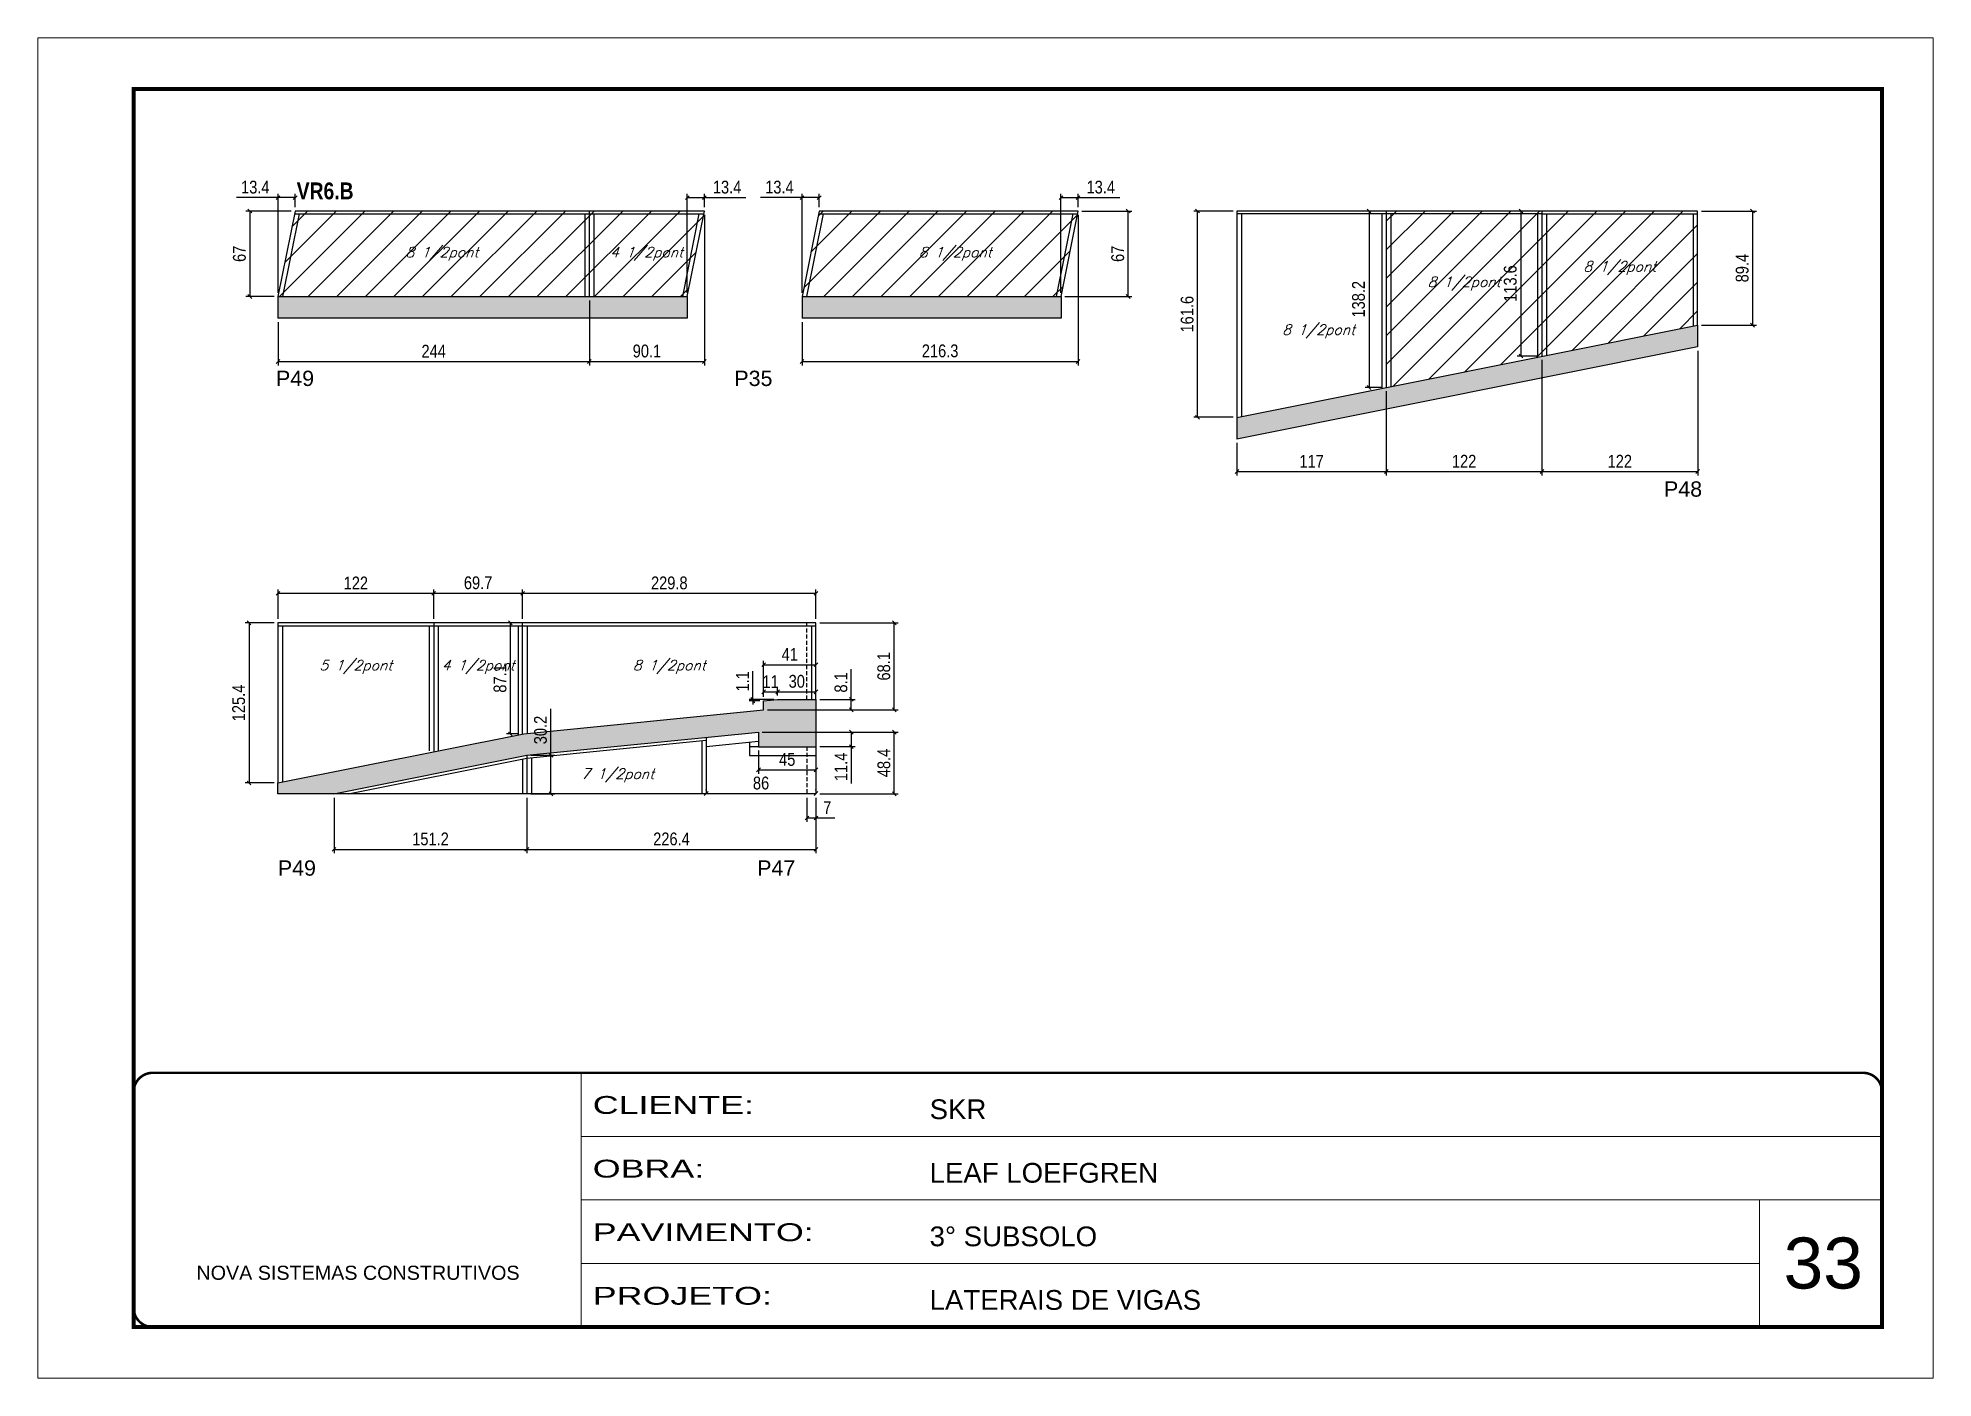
# Model space of a CAD drawing. Extents: x 3309 to 9590, y -2522 to 15424.
# Drawn here: x 3309 to 4794, y 4369 to 5419 of the extents above; entities that cross this region are included whole.
import ezdxf

# ---------------------------------------------------------------- set-up
doc = ezdxf.new("R2010")
doc.units = 0
for name, pattern in [('CONTINUO', [0]), ('DASHED', [0.75, 0.5, -0.25]), ('HIDDEN2', [4.7625, 3.175, -1.5875])]:
    doc.linetypes.add(name, pattern=pattern)
for name, color, linetype in [('5', 5, 'Continuous'), ('COTA', 241, 'Continuous'), ('NOMENCLATURA', 7, 'Continuous'), ('Painéis', 200, 'Continuous'), ('SARR_2.2x7', 40, 'Continuous'), ('SARR_3.5x7', 81, 'Continuous'), ('texto', 7, 'Continuous')]:
    doc.layers.add(name, color=color, linetype=linetype)
for name, color, linetype, lineweight in [('CARIMBO', 255, 'Continuous', 9), ('Folhas', 255, 'Continuous', 9), ('Hachura', 251, 'Continuous', 9), ('SARRAFO DE PRESSAO', 251, 'DASHED', 9)]:
    doc.layers.add(name, color=color, linetype=linetype, lineweight=lineweight)
doc.styles.add('ARIAL', font='arial.ttf')
doc.styles.add('COTA TECNICA', font='techl___.ttf', dxfattribs={"height": 10})
doc.styles.add('Romans', font='romans.shx')
doc.styles.get("Standard").update_dxf_attribs({"font": 'arial.ttf'})
doc.styles.add('TECNICA', font='techb___.ttf', dxfattribs={"height": 10})
doc.styles.add('Tecnologia', font='')
doc.styles.get('Tecnologia').set_extended_font_data('Forgotten Futurist')
doc.dimstyles.new('PAINEL', dxfattribs={"dimtxt": 10, "dimasz": 3, "dimexe": 3, "dimexo": 3, "dimgap": 3, "dimtad": 1, "dimdec": 1, "dimzin": 12, "dimdsep": 46, "dimtxsty": 'COTA TECNICA', "dimblk1": 'OBLIQUE', "dimblk2": 'OBLIQUE', "dimsah": 1, "dimcen": 0.9, "dimclrd": 4, "dimclre": 4, "dimclrt": 240, "dimadec": 1, "dimazin": 3, "dimtfac": 1, "dimtdec": 1, "dimtmove": 0, "dimatfit": 3, "dimfxl": 1, "dimtolj": 1, "dimtzin": 12, "dimarcsym": 0})
pattern_1 = [(50, (55.5903, 0), (5.46554, -0.4781726), [0.5715, -6.2865]), (355, (55.59, 0), (-1.0573026, 5.7317054), [0.4572, -5.0292175]), (100.451445, (56.0457, -0.04), (4.4082374, 5.2535326), [0.4857003, -5.3427073]), (46.1842, (55.59, 1.524), (8.132371, -1.26127), [0.85725, -9.42975]), (96.63556, (56.268, 1.419), (7.122124, 7.422784), [0.728551, -8.014068]), (351.18415, (55.59, 1.524), (7.122124, 7.422784), [0.685799, -7.543792]), (21, (56.3523, 1.143), (4.5484317, -3.067956), [0.5715, -6.2865]), (326, (56.352, 1.143), (1.854061, 5.525639), [0.4572, -5.0292]), (71.451445, (56.7313, 0.8873), (6.4024926, 2.457683), [0.4857003, -5.342698]), (37.5, (55.5903, 0), (0.0926581, 2.53665117), [0, -4.96824, 0, -5.1054, 0, -5.04825]), (7.5, (55.5903, 0), (2.0045899, 3.0054172), [0, -2.91084, 0, -4.85394, 0, -1.92405]), (327.5, (53.891, 0), (4.06771786, -0.1718623), [0, -1.905, 0, -5.9436, 0, -7.8867]), (317.5, (53.129, 0), (4.4438754, 0.7627947), [0, -2.4765, 0, -3.94716, 0, -5.6007])]

msp = doc.modelspace()

# ---------------------------------------------------------------- texts
at = {"layer": '5', "linetype": 'Continuous'}
for s, p in [('P49', (3495.95, 5146.53)), ('P35', (3855.1, 5146.53)), ('P48', (4583.54, 5059.83)), ('P49', (3497.41, 4762.87)), ('P47', (3872.98, 4762.87))]:
    msp.add_text(s, height=12, rotation=359.99996, dxfattribs=at).set_placement(p)
at = {"layer": 'CARIMBO', "style": 'ARIAL'}
msp.add_text('33', height=40, dxfattribs=at).set_placement((4677.23, 4439.4))
at = {"layer": 'NOMENCLATURA', "style": 'TECNICA'}
msp.add_text('VR6.B', height=13.2, dxfattribs=at).set_placement((3512.17, 5292.79))
at = {"layer": 'texto', "color": 2, "char_height": 8, "attachment_point": 5, "style": 'Romans'}
for s, insert in [('{\\Q19;\\C256;8 1/2pont}', (3625.97, 5250.1)), ('{\\Q19;\\C256;4 1/2pont}', (3786.33, 5250.1)), ('{\\Q19;\\C256;8 1/2pont}', (4028.19, 5250.1)), ('{\\Q19;\\C256;8 1/2pont}', (4548.89, 5238.88)), ('{\\Q19;\\C256;8 1/2pont}', (4426.89, 5226.78)), ('{\\Q19;\\C256;8 1/2pont}', (4312.89, 5189.35)), ('{\\Q19;\\C256;5 1/2pont}', (3558.49, 4926.44)), ('{\\Q19;\\C256;4 1/2pont}', (3654.35, 4926.44)), ('{\\Q19;\\C256;8 1/2pont}', (3804.1, 4926.44)), ('{\\Q19;\\C256;7 1/2pont}', (3763.67, 4841.42))]:
    msp.add_mtext(s, dxfattribs=dict(at, insert=insert))

# ---------------------------------------------------------------- blocks, each defined once
blk = doc.blocks.new('9999999999')
at = {"color": 30, "linetype": 'CONTINUO'}
for p, q in [((98564.6, 34230.2), (98564.6, 34429.4)), ((98564.6, 34379.6), (99584, 34379.6)), ((98564.6, 34329.8), (99488, 34329.8)), ((99584, 34329.8), (99488, 34329.8)), ((99488, 34329.8), (99488, 34230.2)), ((98564.6, 34280), (99488, 34280))]:
    blk.add_line(p, q, dxfattribs=at)
at = {"color": 30, "linetype": 'CONTINUO', "const_width": 2}
blk.add_lwpolyline([(99584, 34230.2), (99584, 34414.4, 0.414214), (99569, 34429.4), (98229, 34429.4, 0.414214), (98214, 34414.4), (98214, 34245.2, 0.414214), (98229, 34230.2), (99584, 34230.2)], format="xyb", dxfattribs=at)
at = {"layer": 'Folhas'}
blk.add_lwpolyline([(98139, 34190.2), (99624, 34190.2), (99624, 35240.2), (98139, 35240.2)], close=True, dxfattribs=at)
at = {"layer": 'Folhas', "color": 30, "const_width": 3}
blk.add_lwpolyline([(98214, 34230.2), (99584, 34230.2), (99584, 35200.2), (98214, 35200.2)], close=True, dxfattribs=at)
at = {"color": 7, "linetype": 'Continuous', "ltscale": 5, "style": 'ARIAL'}
for s, height, p in [('SKR', 15.48, (98837.7, 34393.1)), ('LEAF LOEFGREN', 15.483, (98837.7, 34343.3)), ('3° SUBSOLO', 15.48, (98837.7, 34293.5)), ('NOVA SISTEMAS CONSTRUTIVOS', 11.059, (98263.2, 34267.2)), ('LATERAIS DE VIGAS', 15.483, (98837.7, 34243.7))]:
    blk.add_text(s, height=height, dxfattribs=at).set_placement(p)
at = {"layer": 'Folhas', "color": 7, "style": 'Tecnologia', "width": 1.5}
for s, p in [('CLIENTE:', (98573.7, 34397.2)), ('OBRA:', (98573.7, 34347.3)), ('PAVIMENTO:', (98573.7, 34297.5)), ('PROJETO:', (98573.7, 34247.7))]:
    blk.add_text(s, height=14, dxfattribs=at).set_placement(p)
blk = doc.blocks.new('_Oblique')
at = {"color": 0, "linetype": 'ByBlock', "lineweight": -2}
blk.add_line((-0.5, -0.5), (0.5, 0.5), dxfattribs=at)
blk = doc.blocks.new('*D1037')
at = {"layer": 'COTA', "color": 4, "lineweight": -2, "transparency": 16777216}
for p, q in [((3741.5, 5213.6), (3741.5, 5162.7)), ((3497.5, 5196.6), (3497.5, 5162.7)), ((3497.5, 5165.7), (3741.5, 5165.7))]:
    blk.add_line(p, q, dxfattribs=at)
at = {"layer": 'Defpoints', "color": 0, "transparency": 16777216}
for p in [(3741.5, 5216.6), (3497.5, 5199.6), (3741.5, 5165.7)]:
    blk.add_point(p, dxfattribs=at)
at = {"layer": 'COTA', "color": 4, "lineweight": -2, "transparency": 16777216, "xscale": 3, "yscale": 3, "zscale": 3, "rotation": 180}
blk.add_blockref('_Oblique', (3497.5, 5165.7), dxfattribs=at)
at = {"layer": 'COTA', "color": 4, "lineweight": -2, "transparency": 16777216, "xscale": 3, "yscale": 3, "zscale": 3}
blk.add_blockref('_Oblique', (3741.5, 5165.7), dxfattribs=at)
at = {"layer": 'COTA', "color": 240, "transparency": 16777216, "insert": (3619.5, 5173.8), "char_height": 10, "attachment_point": 5, "style": 'COTA TECNICA'}
blk.add_mtext('\\A1;244', dxfattribs=at)
blk = doc.blocks.new('*D1038')
at = {"layer": 'COTA', "color": 4, "lineweight": -2, "transparency": 16777216}
for p, q in [((3831.6, 5280.6), (3831.6, 5162.7)), ((3741.5, 5213.6), (3741.5, 5162.7)), ((3741.5, 5165.7), (3831.6, 5165.7))]:
    blk.add_line(p, q, dxfattribs=at)
at = {"layer": 'Defpoints', "color": 0, "transparency": 16777216}
for p in [(3831.6, 5283.6), (3741.5, 5216.6), (3831.6, 5165.7)]:
    blk.add_point(p, dxfattribs=at)
at = {"layer": 'COTA', "color": 4, "lineweight": -2, "transparency": 16777216, "xscale": 3, "yscale": 3, "zscale": 3, "rotation": 180}
blk.add_blockref('_Oblique', (3741.5, 5165.7), dxfattribs=at)
at = {"layer": 'COTA', "color": 4, "lineweight": -2, "transparency": 16777216, "xscale": 3, "yscale": 3, "zscale": 3}
blk.add_blockref('_Oblique', (3831.6, 5165.7), dxfattribs=at)
at = {"layer": 'COTA', "color": 240, "transparency": 16777216, "insert": (3786.6, 5173.9), "char_height": 10, "attachment_point": 5, "style": 'COTA TECNICA'}
blk.add_mtext('\\A1;90.1', dxfattribs=at)
blk = doc.blocks.new('*D1039')
at = {"layer": 'COTA', "color": 4, "lineweight": -2, "transparency": 16777216}
for p, q in [((3497.5, 5294.1), (3464.9, 5294.1)), ((3497.5, 5219.6), (3497.5, 5297.1)), ((3510.9, 5294.1), (3497.5, 5294.1)), ((3510.9, 5286.6), (3510.9, 5297.1))]:
    blk.add_line(p, q, dxfattribs=at)
at = {"layer": 'Defpoints', "color": 0, "transparency": 16777216}
for p in [(3497.5, 5294.1), (3510.9, 5283.6), (3497.5, 5216.6)]:
    blk.add_point(p, dxfattribs=at)
at = {"layer": 'COTA', "color": 4, "lineweight": -2, "transparency": 16777216, "xscale": 3, "yscale": 3, "zscale": 3, "rotation": 180}
blk.add_blockref('_Oblique', (3497.5, 5294.1), dxfattribs=at)
at = {"layer": 'COTA', "color": 4, "lineweight": -2, "transparency": 16777216, "xscale": 3, "yscale": 3, "zscale": 3}
blk.add_blockref('_Oblique', (3510.9, 5294.1), dxfattribs=at)
at = {"layer": 'COTA', "color": 240, "transparency": 16777216, "insert": (3479.7, 5302.3), "char_height": 10, "attachment_point": 5, "style": 'COTA TECNICA'}
blk.add_mtext('\\A1;13.4', dxfattribs=at)
blk = doc.blocks.new('*D1040')
at = {"layer": 'COTA', "color": 4, "lineweight": -2, "transparency": 16777216}
for p, q in [((3818.2, 5219.6), (3818.2, 5297.1)), ((3818.2, 5294.1), (3831.6, 5294.1)), ((3831.6, 5286.6), (3831.6, 5297.1)), ((3831.6, 5294.1), (3864.2, 5294.1))]:
    blk.add_line(p, q, dxfattribs=at)
at = {"layer": 'Defpoints', "color": 0, "transparency": 16777216}
for p in [(3831.6, 5294.1), (3831.6, 5283.6), (3818.2, 5216.6)]:
    blk.add_point(p, dxfattribs=at)
at = {"layer": 'COTA', "color": 4, "lineweight": -2, "transparency": 16777216, "xscale": 3, "yscale": 3, "zscale": 3, "rotation": 180}
blk.add_blockref('_Oblique', (3818.2, 5294.1), dxfattribs=at)
at = {"layer": 'COTA', "color": 4, "lineweight": -2, "transparency": 16777216, "xscale": 3, "yscale": 3, "zscale": 3}
blk.add_blockref('_Oblique', (3831.6, 5294.1), dxfattribs=at)
at = {"layer": 'COTA', "color": 240, "transparency": 16777216, "insert": (3849.4, 5302.3), "char_height": 10, "attachment_point": 5, "style": 'COTA TECNICA'}
blk.add_mtext('\\A1;13.4', dxfattribs=at)
blk = doc.blocks.new('*D1041')
at = {"layer": 'COTA', "color": 4, "lineweight": -2, "transparency": 16777216}
for p, q in [((4124.4, 5280.6), (4124.4, 5162.7)), ((3908.1, 5196.6), (3908.1, 5162.7)), ((3908.1, 5165.7), (4124.4, 5165.7))]:
    blk.add_line(p, q, dxfattribs=at)
at = {"layer": 'Defpoints', "color": 0, "transparency": 16777216}
for p in [(4124.4, 5283.6), (3908.1, 5199.6), (4124.4, 5165.7)]:
    blk.add_point(p, dxfattribs=at)
at = {"layer": 'COTA', "color": 4, "lineweight": -2, "transparency": 16777216, "xscale": 3, "yscale": 3, "zscale": 3, "rotation": 180}
blk.add_blockref('_Oblique', (3908.1, 5165.7), dxfattribs=at)
at = {"layer": 'COTA', "color": 4, "lineweight": -2, "transparency": 16777216, "xscale": 3, "yscale": 3, "zscale": 3}
blk.add_blockref('_Oblique', (4124.4, 5165.7), dxfattribs=at)
at = {"layer": 'COTA', "color": 240, "transparency": 16777216, "insert": (4016.3, 5174), "char_height": 10, "attachment_point": 5, "style": 'COTA TECNICA'}
blk.add_mtext('\\A1;216.3', dxfattribs=at)
blk = doc.blocks.new('*D1042')
at = {"layer": 'COTA', "color": 4, "lineweight": -2, "transparency": 16777216}
for p, q in [((3908.1, 5294.1), (3875.6, 5294.1)), ((3908.1, 5219.6), (3908.1, 5297.1)), ((3921.5, 5294.1), (3908.1, 5294.1)), ((3921.5, 5286.6), (3921.5, 5297.1))]:
    blk.add_line(p, q, dxfattribs=at)
at = {"layer": 'Defpoints', "color": 0, "transparency": 16777216}
for p in [(3908.1, 5294.1), (3921.5, 5283.6), (3908.1, 5216.6)]:
    blk.add_point(p, dxfattribs=at)
at = {"layer": 'COTA', "color": 4, "lineweight": -2, "transparency": 16777216, "xscale": 3, "yscale": 3, "zscale": 3, "rotation": 180}
blk.add_blockref('_Oblique', (3908.1, 5294.1), dxfattribs=at)
at = {"layer": 'COTA', "color": 4, "lineweight": -2, "transparency": 16777216, "xscale": 3, "yscale": 3, "zscale": 3}
blk.add_blockref('_Oblique', (3921.5, 5294.1), dxfattribs=at)
at = {"layer": 'COTA', "color": 240, "transparency": 16777216, "insert": (3890.4, 5302.3), "char_height": 10, "attachment_point": 5, "style": 'COTA TECNICA'}
blk.add_mtext('\\A1;13.4', dxfattribs=at)
blk = doc.blocks.new('*D1043')
at = {"layer": 'COTA', "color": 4, "lineweight": -2, "transparency": 16777216}
for p, q in [((4111, 5219.6), (4111, 5297.1)), ((4111, 5294.1), (4124.4, 5294.1)), ((4124.4, 5286.6), (4124.4, 5297.1)), ((4124.4, 5294.1), (4157, 5294.1))]:
    blk.add_line(p, q, dxfattribs=at)
at = {"layer": 'Defpoints', "color": 0, "transparency": 16777216}
for p in [(4124.4, 5294.1), (4124.4, 5283.6), (4111, 5216.6)]:
    blk.add_point(p, dxfattribs=at)
at = {"layer": 'COTA', "color": 4, "lineweight": -2, "transparency": 16777216, "xscale": 3, "yscale": 3, "zscale": 3, "rotation": 180}
blk.add_blockref('_Oblique', (4111, 5294.1), dxfattribs=at)
at = {"layer": 'COTA', "color": 4, "lineweight": -2, "transparency": 16777216, "xscale": 3, "yscale": 3, "zscale": 3}
blk.add_blockref('_Oblique', (4124.4, 5294.1), dxfattribs=at)
at = {"layer": 'COTA', "color": 240, "transparency": 16777216, "insert": (4142.2, 5302.3), "char_height": 10, "attachment_point": 5, "style": 'COTA TECNICA'}
blk.add_mtext('\\A1;13.4', dxfattribs=at)
blk = doc.blocks.new('*D1044')
at = {"layer": 'COTA', "color": 4, "lineweight": -2, "transparency": 16777216}
for p, q in [((4365.9, 5142.4), (4365.9, 5076.5)), ((4248.9, 5102), (4248.9, 5076.5)), ((4248.9, 5079.5), (4365.9, 5079.5))]:
    blk.add_line(p, q, dxfattribs=at)
at = {"layer": 'Defpoints', "color": 0, "transparency": 16777216}
for p in [(4365.9, 5145.4), (4248.9, 5105), (4365.9, 5079.5)]:
    blk.add_point(p, dxfattribs=at)
at = {"layer": 'COTA', "color": 4, "lineweight": -2, "transparency": 16777216, "xscale": 3, "yscale": 3, "zscale": 3, "rotation": 180}
blk.add_blockref('_Oblique', (4248.9, 5079.5), dxfattribs=at)
at = {"layer": 'COTA', "color": 4, "lineweight": -2, "transparency": 16777216, "xscale": 3, "yscale": 3, "zscale": 3}
blk.add_blockref('_Oblique', (4365.9, 5079.5), dxfattribs=at)
at = {"layer": 'COTA', "color": 240, "transparency": 16777216, "insert": (4307.4, 5087.6), "char_height": 10, "attachment_point": 5, "style": 'COTA TECNICA'}
blk.add_mtext('\\A1;117', dxfattribs=at)
blk = doc.blocks.new('*D1045')
at = {"layer": 'COTA', "color": 4, "lineweight": -2, "transparency": 16777216}
for p, q in [((4609.9, 5174.2), (4609.9, 5076.5)), ((4487.9, 5167), (4487.9, 5076.5)), ((4487.9, 5079.5), (4609.9, 5079.5))]:
    blk.add_line(p, q, dxfattribs=at)
at = {"layer": 'Defpoints', "color": 0, "transparency": 16777216}
for p in [(4487.9, 5170), (4609.9, 5177.2), (4609.9, 5079.5)]:
    blk.add_point(p, dxfattribs=at)
at = {"layer": 'COTA', "color": 4, "lineweight": -2, "transparency": 16777216, "xscale": 3, "yscale": 3, "zscale": 3, "rotation": 180}
blk.add_blockref('_Oblique', (4487.9, 5079.5), dxfattribs=at)
at = {"layer": 'COTA', "color": 4, "lineweight": -2, "transparency": 16777216, "xscale": 3, "yscale": 3, "zscale": 3}
blk.add_blockref('_Oblique', (4609.9, 5079.5), dxfattribs=at)
at = {"layer": 'COTA', "color": 240, "transparency": 16777216, "insert": (4548.9, 5087.6), "char_height": 10, "attachment_point": 5, "style": 'COTA TECNICA'}
blk.add_mtext('\\A1;122', dxfattribs=at)
blk = doc.blocks.new('*D1046')
at = {"layer": 'COTA', "color": 4, "lineweight": -2, "transparency": 16777216}
for p, q in [((4245.9, 5283.6), (4215, 5283.6)), ((4218, 5122), (4218, 5283.6)), ((4245.9, 5122), (4215, 5122))]:
    blk.add_line(p, q, dxfattribs=at)
at = {"layer": 'Defpoints', "color": 0, "transparency": 16777216}
for p in [(4218, 5283.6), (4248.9, 5283.6), (4248.9, 5122)]:
    blk.add_point(p, dxfattribs=at)
at = {"layer": 'COTA', "color": 4, "lineweight": -2, "transparency": 16777216, "xscale": 3, "yscale": 3, "zscale": 3}
for p, rotation in [((4218, 5283.6), 90), ((4218, 5122), 270)]:
    blk.add_blockref('_Oblique', p, dxfattribs=dict(at, rotation=rotation))
at = {"layer": 'COTA', "color": 240, "transparency": 16777216, "insert": (4209.9, 5202.8), "char_height": 10, "attachment_point": 5, "rotation": 90, "style": 'COTA TECNICA'}
blk.add_mtext('\\A1;161.6', dxfattribs=at)
blk = doc.blocks.new('*D1047')
at = {"layer": 'COTA', "color": 4, "lineweight": -2, "transparency": 16777216}
for p, q in [((4484.9, 5283.6), (4468.4, 5283.6)), ((4471.4, 5283.6), (4471.4, 5170)), ((4484.9, 5170), (4468.4, 5170))]:
    blk.add_line(p, q, dxfattribs=at)
at = {"layer": 'Defpoints', "color": 0, "transparency": 16777216}
for p in [(4487.9, 5283.6), (4471.4, 5170), (4487.9, 5170)]:
    blk.add_point(p, dxfattribs=at)
at = {"layer": 'COTA', "color": 4, "lineweight": -2, "transparency": 16777216, "xscale": 3, "yscale": 3, "zscale": 3}
for p, rotation in [((4471.4, 5283.6), 90), ((4471.4, 5170), 270)]:
    blk.add_blockref('_Oblique', p, dxfattribs=dict(at, rotation=rotation))
at = {"layer": 'COTA', "color": 240, "transparency": 16777216, "insert": (4463.1, 5226.8), "char_height": 10, "attachment_point": 5, "rotation": 90, "style": 'COTA TECNICA'}
blk.add_mtext('\\A1;113.6', dxfattribs=at)
blk = doc.blocks.new('*D1048')
at = {"layer": 'COTA', "color": 4, "lineweight": -2, "transparency": 16777216}
for p, q in [((4612.9, 5283.6), (4655.9, 5283.6)), ((4652.9, 5283.6), (4652.9, 5194.2)), ((4612.9, 5194.2), (4655.9, 5194.2))]:
    blk.add_line(p, q, dxfattribs=at)
at = {"layer": 'Defpoints', "color": 0, "transparency": 16777216}
for p in [(4609.9, 5283.6), (4609.9, 5194.2), (4652.9, 5194.2)]:
    blk.add_point(p, dxfattribs=at)
at = {"layer": 'COTA', "color": 4, "lineweight": -2, "transparency": 16777216, "xscale": 3, "yscale": 3, "zscale": 3}
for p, rotation in [((4652.9, 5283.6), 90), ((4652.9, 5194.2), 270)]:
    blk.add_blockref('_Oblique', p, dxfattribs=dict(at, rotation=rotation))
at = {"layer": 'COTA', "color": 240, "transparency": 16777216, "insert": (4644.8, 5238.9), "char_height": 10, "attachment_point": 5, "rotation": 90, "style": 'COTA TECNICA'}
blk.add_mtext('\\A1;89.4', dxfattribs=at)
blk = doc.blocks.new('*D1049')
at = {"layer": 'COTA', "color": 4, "lineweight": -2, "transparency": 16777216}
for p, q in [((4487.9, 5167), (4487.9, 5076.5)), ((4365.9, 5142.4), (4365.9, 5076.5)), ((4365.9, 5079.5), (4487.9, 5079.5))]:
    blk.add_line(p, q, dxfattribs=at)
at = {"layer": 'Defpoints', "color": 0, "transparency": 16777216}
for p in [(4487.9, 5170), (4365.9, 5145.4), (4487.9, 5079.5)]:
    blk.add_point(p, dxfattribs=at)
at = {"layer": 'COTA', "color": 4, "lineweight": -2, "transparency": 16777216, "xscale": 3, "yscale": 3, "zscale": 3, "rotation": 180}
blk.add_blockref('_Oblique', (4365.9, 5079.5), dxfattribs=at)
at = {"layer": 'COTA', "color": 4, "lineweight": -2, "transparency": 16777216, "xscale": 3, "yscale": 3, "zscale": 3}
blk.add_blockref('_Oblique', (4487.9, 5079.5), dxfattribs=at)
at = {"layer": 'COTA', "color": 240, "transparency": 16777216, "insert": (4426.9, 5087.6), "char_height": 10, "attachment_point": 5, "style": 'COTA TECNICA'}
blk.add_mtext('\\A1;122', dxfattribs=at)
blk = doc.blocks.new('*D1050')
at = {"layer": 'COTA', "color": 4, "lineweight": -2, "transparency": 16777216}
for p, q in [((4362.9, 5283.6), (4349.4, 5283.6)), ((4352.4, 5283.6), (4352.4, 5145.4)), ((4362.9, 5145.4), (4349.4, 5145.4))]:
    blk.add_line(p, q, dxfattribs=at)
at = {"layer": 'Defpoints', "color": 0, "transparency": 16777216}
for p in [(4365.9, 5283.6), (4352.4, 5145.4), (4365.9, 5145.4)]:
    blk.add_point(p, dxfattribs=at)
at = {"layer": 'COTA', "color": 4, "lineweight": -2, "transparency": 16777216, "xscale": 3, "yscale": 3, "zscale": 3}
for p, rotation in [((4352.4, 5283.6), 90), ((4352.4, 5145.4), 270)]:
    blk.add_blockref('_Oblique', p, dxfattribs=dict(at, rotation=rotation))
at = {"layer": 'COTA', "color": 240, "transparency": 16777216, "insert": (4344.2, 5214.5), "char_height": 10, "attachment_point": 5, "rotation": 90, "style": 'COTA TECNICA'}
blk.add_mtext('\\A1;138.2', dxfattribs=at)
blk = doc.blocks.new('*D1051')
at = {"layer": 'COTA', "color": 4, "lineweight": -2, "transparency": 16777216}
for p, q in [((4127.4, 5283.6), (4166.6, 5283.6)), ((4163.6, 5216.6), (4163.6, 5283.6)), ((4114, 5216.6), (4166.6, 5216.6))]:
    blk.add_line(p, q, dxfattribs=at)
at = {"layer": 'Defpoints', "color": 0, "transparency": 16777216}
for p in [(4124.4, 5283.6), (4163.6, 5283.6), (4111, 5216.6)]:
    blk.add_point(p, dxfattribs=at)
at = {"layer": 'COTA', "color": 4, "lineweight": -2, "transparency": 16777216, "xscale": 3, "yscale": 3, "zscale": 3}
for p, rotation in [((4163.6, 5283.6), 90), ((4163.6, 5216.6), 270)]:
    blk.add_blockref('_Oblique', p, dxfattribs=dict(at, rotation=rotation))
at = {"layer": 'COTA', "color": 240, "transparency": 16777216, "insert": (4155.5, 5250.1), "char_height": 10, "attachment_point": 5, "rotation": 90, "style": 'COTA TECNICA'}
blk.add_mtext('\\A1;67', dxfattribs=at)
blk = doc.blocks.new('*D1052')
at = {"layer": 'COTA', "color": 4, "lineweight": -2, "transparency": 16777216}
for p, q in [((3507.9, 5283.6), (3472.4, 5283.6)), ((3475.4, 5283.6), (3475.4, 5216.6)), ((3494.5, 5216.6), (3472.4, 5216.6))]:
    blk.add_line(p, q, dxfattribs=at)
at = {"layer": 'Defpoints', "color": 0, "transparency": 16777216}
for p in [(3510.9, 5283.6), (3475.4, 5216.6), (3497.5, 5216.6)]:
    blk.add_point(p, dxfattribs=at)
at = {"layer": 'COTA', "color": 4, "lineweight": -2, "transparency": 16777216, "xscale": 3, "yscale": 3, "zscale": 3}
for p, rotation in [((3475.4, 5283.6), 90), ((3475.4, 5216.6), 270)]:
    blk.add_blockref('_Oblique', p, dxfattribs=dict(at, rotation=rotation))
at = {"layer": 'COTA', "color": 240, "transparency": 16777216, "insert": (3467.3, 5250.1), "char_height": 10, "attachment_point": 5, "rotation": 90, "style": 'COTA TECNICA'}
blk.add_mtext('\\A1;67', dxfattribs=at)
blk = doc.blocks.new('*D1053')
at = {"layer": 'COTA', "color": 4, "lineweight": -2, "transparency": 16777216}
for p, q in [((3497.5, 4964), (3497.5, 4987.1)), ((3497.5, 4984.1), (3619.5, 4984.1)), ((3619.5, 4964), (3619.5, 4987.1))]:
    blk.add_line(p, q, dxfattribs=at)
at = {"layer": 'Defpoints', "color": 0, "transparency": 16777216}
for p in [(3619.5, 4984.1), (3497.5, 4961), (3619.5, 4961)]:
    blk.add_point(p, dxfattribs=at)
at = {"layer": 'COTA', "color": 4, "lineweight": -2, "transparency": 16777216, "xscale": 3, "yscale": 3, "zscale": 3, "rotation": 180}
blk.add_blockref('_Oblique', (3497.5, 4984.1), dxfattribs=at)
at = {"layer": 'COTA', "color": 4, "lineweight": -2, "transparency": 16777216, "xscale": 3, "yscale": 3, "zscale": 3}
blk.add_blockref('_Oblique', (3619.5, 4984.1), dxfattribs=at)
at = {"layer": 'COTA', "color": 240, "transparency": 16777216, "insert": (3558.5, 4992.2), "char_height": 10, "attachment_point": 5, "style": 'COTA TECNICA'}
blk.add_mtext('\\A1;122', dxfattribs=at)
blk = doc.blocks.new('*D1054')
at = {"layer": 'COTA', "color": 4, "lineweight": -2, "transparency": 16777216}
for p, q in [((3689.2, 4964), (3689.2, 4987.1)), ((3689.2, 4984.1), (3919, 4984.1)), ((3919, 4964), (3919, 4987.1))]:
    blk.add_line(p, q, dxfattribs=at)
at = {"layer": 'Defpoints', "color": 0, "transparency": 16777216}
for p in [(3919, 4984.1), (3689.2, 4961), (3919, 4961)]:
    blk.add_point(p, dxfattribs=at)
at = {"layer": 'COTA', "color": 4, "lineweight": -2, "transparency": 16777216, "xscale": 3, "yscale": 3, "zscale": 3, "rotation": 180}
blk.add_blockref('_Oblique', (3689.2, 4984.1), dxfattribs=at)
at = {"layer": 'COTA', "color": 4, "lineweight": -2, "transparency": 16777216, "xscale": 3, "yscale": 3, "zscale": 3}
blk.add_blockref('_Oblique', (3919, 4984.1), dxfattribs=at)
at = {"layer": 'COTA', "color": 240, "transparency": 16777216, "insert": (3804.1, 4992.2), "char_height": 10, "attachment_point": 5, "style": 'COTA TECNICA'}
blk.add_mtext('\\A1;229.8', dxfattribs=at)
blk = doc.blocks.new('*D1055')
at = {"layer": 'COTA', "color": 4, "lineweight": -2, "transparency": 16777216}
for p, q in [((3541.4, 4824), (3541.4, 4780.5)), ((3692.5, 4824), (3692.5, 4780.5)), ((3541.4, 4783.5), (3692.5, 4783.5))]:
    blk.add_line(p, q, dxfattribs=at)
at = {"layer": 'Defpoints', "color": 0, "transparency": 16777216}
for p in [(3541.4, 4827), (3692.5, 4827), (3692.5, 4783.5)]:
    blk.add_point(p, dxfattribs=at)
at = {"layer": 'COTA', "color": 4, "lineweight": -2, "transparency": 16777216, "xscale": 3, "yscale": 3, "zscale": 3, "rotation": 180}
blk.add_blockref('_Oblique', (3541.4, 4783.5), dxfattribs=at)
at = {"layer": 'COTA', "color": 4, "lineweight": -2, "transparency": 16777216, "xscale": 3, "yscale": 3, "zscale": 3}
blk.add_blockref('_Oblique', (3692.5, 4783.5), dxfattribs=at)
at = {"layer": 'COTA', "color": 240, "transparency": 16777216, "insert": (3617, 4791.6), "char_height": 10, "attachment_point": 5, "style": 'COTA TECNICA'}
blk.add_mtext('\\A1;151.2', dxfattribs=at)
blk = doc.blocks.new('*D1056')
at = {"layer": 'COTA', "color": 4, "lineweight": -2, "transparency": 16777216}
for p, q in [((3692.5, 4824), (3692.5, 4780.5)), ((3919, 4824), (3919, 4780.5)), ((3692.5, 4783.5), (3919, 4783.5))]:
    blk.add_line(p, q, dxfattribs=at)
at = {"layer": 'Defpoints', "color": 0, "transparency": 16777216}
for p in [(3692.5, 4827), (3919, 4827), (3919, 4783.5)]:
    blk.add_point(p, dxfattribs=at)
at = {"layer": 'COTA', "color": 4, "lineweight": -2, "transparency": 16777216, "xscale": 3, "yscale": 3, "zscale": 3, "rotation": 180}
blk.add_blockref('_Oblique', (3692.5, 4783.5), dxfattribs=at)
at = {"layer": 'COTA', "color": 4, "lineweight": -2, "transparency": 16777216, "xscale": 3, "yscale": 3, "zscale": 3}
blk.add_blockref('_Oblique', (3919, 4783.5), dxfattribs=at)
at = {"layer": 'COTA', "color": 240, "transparency": 16777216, "insert": (3805.8, 4791.6), "char_height": 10, "attachment_point": 5, "style": 'COTA TECNICA'}
blk.add_mtext('\\A1;226.4', dxfattribs=at)
blk = doc.blocks.new('*D1057')
at = {"layer": 'COTA', "color": 4, "lineweight": -2, "transparency": 16777216}
for p, q in [((3711.4, 4857.2), (3711.4, 4893.7)), ((3695.5, 4857.2), (3714.4, 4857.2)), ((3711.4, 4827), (3711.4, 4857.2)), ((3695.5, 4827), (3714.4, 4827))]:
    blk.add_line(p, q, dxfattribs=at)
at = {"layer": 'Defpoints', "color": 0, "transparency": 16777216}
for p in [(3692.5, 4857.2), (3711.4, 4857.2), (3692.5, 4827)]:
    blk.add_point(p, dxfattribs=at)
at = {"layer": 'COTA', "color": 4, "lineweight": -2, "transparency": 16777216, "xscale": 3, "yscale": 3, "zscale": 3}
for p, rotation in [((3711.4, 4857.2), 90), ((3711.4, 4827), 270)]:
    blk.add_blockref('_Oblique', p, dxfattribs=dict(at, rotation=rotation))
at = {"layer": 'COTA', "color": 240, "transparency": 16777216, "insert": (3703.2, 4877), "char_height": 10, "attachment_point": 5, "rotation": 90, "style": 'COTA TECNICA'}
blk.add_mtext('\\A1;30.2', dxfattribs=at)
blk = doc.blocks.new('*D1058')
at = {"layer": 'COTA', "color": 4, "lineweight": -2, "transparency": 16777216}
for p, q in [((3877, 4875.3), (3983.4, 4875.3)), ((3980.4, 4827), (3980.4, 4875.3)), ((3922, 4827), (3983.4, 4827))]:
    blk.add_line(p, q, dxfattribs=at)
at = {"layer": 'Defpoints', "color": 0, "transparency": 16777216}
for p in [(3874, 4875.3), (3980.4, 4875.3), (3919, 4827)]:
    blk.add_point(p, dxfattribs=at)
at = {"layer": 'COTA', "color": 4, "lineweight": -2, "transparency": 16777216, "xscale": 3, "yscale": 3, "zscale": 3}
for p, rotation in [((3980.4, 4875.3), 90), ((3980.4, 4827), 270)]:
    blk.add_blockref('_Oblique', p, dxfattribs=dict(at, rotation=rotation))
at = {"layer": 'COTA', "color": 240, "transparency": 16777216, "insert": (3972.3, 4851.2), "char_height": 10, "attachment_point": 5, "rotation": 90, "style": 'COTA TECNICA'}
blk.add_mtext('\\A1;48.4', dxfattribs=at)
blk = doc.blocks.new('*D1059')
at = {"layer": 'COTA', "color": 4, "lineweight": -2, "transparency": 16777216}
for p, q in [((3922, 4961), (3983.4, 4961)), ((3980.4, 4892.8), (3980.4, 4961)), ((3881, 4892.8), (3983.4, 4892.8))]:
    blk.add_line(p, q, dxfattribs=at)
at = {"layer": 'Defpoints', "color": 0, "transparency": 16777216}
for p in [(3919, 4961), (3980.4, 4961), (3878, 4892.8)]:
    blk.add_point(p, dxfattribs=at)
at = {"layer": 'COTA', "color": 4, "lineweight": -2, "transparency": 16777216, "xscale": 3, "yscale": 3, "zscale": 3}
for p, rotation in [((3980.4, 4961), 90), ((3980.4, 4892.8), 270)]:
    blk.add_blockref('_Oblique', p, dxfattribs=dict(at, rotation=rotation))
at = {"layer": 'COTA', "color": 240, "transparency": 16777216, "insert": (3972.2, 4926.9), "char_height": 10, "attachment_point": 5, "rotation": 90, "style": 'COTA TECNICA'}
blk.add_mtext('\\A1;68.1', dxfattribs=at)
blk = doc.blocks.new('*D1060')
at = {"layer": 'COTA', "color": 4, "lineweight": -2, "transparency": 16777216}
for p, q in [((3494.5, 4961), (3471.8, 4961)), ((3474.8, 4961), (3474.8, 4835.5)), ((3494.5, 4835.5), (3471.8, 4835.5))]:
    blk.add_line(p, q, dxfattribs=at)
at = {"layer": 'Defpoints', "color": 0, "transparency": 16777216}
for p in [(3497.5, 4961), (3474.8, 4835.5), (3497.5, 4835.5)]:
    blk.add_point(p, dxfattribs=at)
at = {"layer": 'COTA', "color": 4, "lineweight": -2, "transparency": 16777216, "xscale": 3, "yscale": 3, "zscale": 3}
for p, rotation in [((3474.8, 4961), 90), ((3474.8, 4835.5), 270)]:
    blk.add_blockref('_Oblique', p, dxfattribs=dict(at, rotation=rotation))
at = {"layer": 'COTA', "color": 240, "transparency": 16777216, "insert": (3466.7, 4898.2), "char_height": 10, "attachment_point": 5, "rotation": 90, "style": 'COTA TECNICA'}
blk.add_mtext('\\A1;125.4', dxfattribs=at)
blk = doc.blocks.new('*D1061')
at = {"layer": 'COTA', "color": 4, "lineweight": -2, "transparency": 16777216}
for p, q in [((3874, 4861), (3874, 4842.8)), ((3919, 4861), (3919, 4842.8)), ((3874, 4845.8), (3919, 4845.8))]:
    blk.add_line(p, q, dxfattribs=at)
at = {"layer": 'Defpoints', "color": 0, "transparency": 16777216}
for p in [(3874, 4864), (3919, 4864), (3919, 4845.8)]:
    blk.add_point(p, dxfattribs=at)
at = {"layer": 'COTA', "color": 4, "lineweight": -2, "transparency": 16777216, "xscale": 3, "yscale": 3, "zscale": 3, "rotation": 180}
blk.add_blockref('_Oblique', (3874, 4845.8), dxfattribs=at)
at = {"layer": 'COTA', "color": 4, "lineweight": -2, "transparency": 16777216, "xscale": 3, "yscale": 3, "zscale": 3}
blk.add_blockref('_Oblique', (3919, 4845.8), dxfattribs=at)
at = {"layer": 'COTA', "color": 240, "transparency": 16777216, "insert": (3896.5, 4853.9), "char_height": 10, "attachment_point": 5, "style": 'COTA TECNICA'}
blk.add_mtext('\\A1;45', dxfattribs=at)
blk = doc.blocks.new('*D1062')
at = {"layer": 'COTA', "color": 4, "lineweight": -2, "transparency": 16777216}
for p, q in [((3878, 4902.9), (3878, 4931.2)), ((3919, 4904), (3919, 4931.2)), ((3878, 4928.2), (3919, 4928.2))]:
    blk.add_line(p, q, dxfattribs=at)
at = {"layer": 'Defpoints', "color": 0, "transparency": 16777216}
for p in [(3919, 4928.2), (3919, 4901), (3878, 4899.9)]:
    blk.add_point(p, dxfattribs=at)
at = {"layer": 'COTA', "color": 4, "lineweight": -2, "transparency": 16777216, "xscale": 3, "yscale": 3, "zscale": 3, "rotation": 180}
blk.add_blockref('_Oblique', (3878, 4928.2), dxfattribs=at)
at = {"layer": 'COTA', "color": 4, "lineweight": -2, "transparency": 16777216, "xscale": 3, "yscale": 3, "zscale": 3}
blk.add_blockref('_Oblique', (3919, 4928.2), dxfattribs=at)
at = {"layer": 'COTA', "color": 240, "transparency": 16777216, "insert": (3898.5, 4936.3), "char_height": 10, "attachment_point": 5, "style": 'COTA TECNICA'}
blk.add_mtext('\\A1;41', dxfattribs=at)
blk = doc.blocks.new('*D1063')
at = {"layer": 'COTA', "color": 4, "lineweight": -2, "transparency": 16777216}
for p, q in [((3912, 4824), (3912, 4805.1)), ((3919, 4824), (3919, 4805.1)), ((3912, 4808.1), (3919, 4808.1)), ((3919, 4808.1), (3933.7, 4808.1))]:
    blk.add_line(p, q, dxfattribs=at)
at = {"layer": 'Defpoints', "color": 0, "transparency": 16777216}
for p in [(3912, 4827), (3919, 4827), (3919, 4808.1)]:
    blk.add_point(p, dxfattribs=at)
at = {"layer": 'COTA', "color": 4, "lineweight": -2, "transparency": 16777216, "xscale": 3, "yscale": 3, "zscale": 3, "rotation": 180}
blk.add_blockref('_Oblique', (3912, 4808.1), dxfattribs=at)
at = {"layer": 'COTA', "color": 4, "lineweight": -2, "transparency": 16777216, "xscale": 3, "yscale": 3, "zscale": 3}
blk.add_blockref('_Oblique', (3919, 4808.1), dxfattribs=at)
at = {"layer": 'COTA', "color": 240, "transparency": 16777216, "insert": (3927.9, 4816.2), "char_height": 10, "attachment_point": 5, "style": 'COTA TECNICA'}
blk.add_mtext('\\A1;7', dxfattribs=at)
blk = doc.blocks.new('*D1064')
at = {"layer": 'COTA', "color": 4, "lineweight": -2, "transparency": 16777216}
for p, q in [((3833, 4830), (3833, 4830.3)), ((3833, 4827.3), (3919, 4827.3)), ((3919, 4830), (3919, 4830.3))]:
    blk.add_line(p, q, dxfattribs=at)
at = {"layer": 'Defpoints', "color": 0, "transparency": 16777216}
for p in [(3833, 4827), (3919, 4827.3), (3919, 4827)]:
    blk.add_point(p, dxfattribs=at)
at = {"layer": 'COTA', "color": 4, "lineweight": -2, "transparency": 16777216, "xscale": 3, "yscale": 3, "zscale": 3, "rotation": 180}
blk.add_blockref('_Oblique', (3833, 4827.3), dxfattribs=at)
at = {"layer": 'COTA', "color": 4, "lineweight": -2, "transparency": 16777216, "xscale": 3, "yscale": 3, "zscale": 3}
blk.add_blockref('_Oblique', (3919, 4827.3), dxfattribs=at)
at = {"layer": 'COTA', "color": 240, "transparency": 16777216, "insert": (3876, 4835.4), "char_height": 10, "attachment_point": 5, "style": 'COTA TECNICA'}
blk.add_mtext('\\A1;86', dxfattribs=at)
blk = doc.blocks.new('*D1065')
at = {"layer": 'COTA', "color": 4, "lineweight": -2, "transparency": 16777216}
for p, q in [((3877, 4875.3), (3949.7, 4875.3)), ((3946.7, 4875.3), (3946.7, 4864)), ((3922, 4864), (3949.7, 4864)), ((3946.7, 4864), (3946.7, 4835.2))]:
    blk.add_line(p, q, dxfattribs=at)
at = {"layer": 'Defpoints', "color": 0, "transparency": 16777216}
for p in [(3874, 4875.3), (3919, 4864), (3946.7, 4864)]:
    blk.add_point(p, dxfattribs=at)
at = {"layer": 'COTA', "color": 4, "lineweight": -2, "transparency": 16777216, "xscale": 3, "yscale": 3, "zscale": 3}
for p, rotation in [((3946.7, 4875.3), 90), ((3946.7, 4864), 270)]:
    blk.add_blockref('_Oblique', p, dxfattribs=dict(at, rotation=rotation))
at = {"layer": 'COTA', "color": 240, "transparency": 16777216, "insert": (3938.6, 4848.1), "char_height": 10, "attachment_point": 5, "rotation": 90, "style": 'COTA TECNICA'}
blk.add_mtext('\\A1;11.4', dxfattribs=at)
blk = doc.blocks.new('*D1066')
at = {"layer": 'COTA', "color": 4, "lineweight": -2, "transparency": 16777216}
for p, q in [((3869.6, 4901), (3869.6, 4923.2)), ((3886, 4901), (3866.6, 4901)), ((3869.6, 4899.9), (3869.6, 4901)), ((3875, 4899.9), (3866.6, 4899.9)), ((3869.6, 4899.9), (3869.6, 4896.9))]:
    blk.add_line(p, q, dxfattribs=at)
at = {"layer": 'Defpoints', "color": 0, "transparency": 16777216}
for p in [(3869.6, 4901), (3889, 4901), (3878, 4899.9)]:
    blk.add_point(p, dxfattribs=at)
at = {"layer": 'COTA', "color": 4, "lineweight": -2, "transparency": 16777216, "xscale": 3, "yscale": 3, "zscale": 3}
for p, rotation in [((3869.6, 4901), 270), ((3869.6, 4899.9), 90)]:
    blk.add_blockref('_Oblique', p, dxfattribs=dict(at, rotation=rotation))
at = {"layer": 'COTA', "color": 240, "transparency": 16777216, "insert": (3861.5, 4915.1), "char_height": 10, "attachment_point": 5, "rotation": 90, "style": 'COTA TECNICA'}
blk.add_mtext('\\A1;1.1', dxfattribs=at)
blk = doc.blocks.new('*D1067')
at = {"layer": 'COTA', "color": 4, "lineweight": -2, "transparency": 16777216}
for p, q in [((3878, 4902.9), (3878, 4909.9)), ((3878, 4906.9), (3889, 4906.9)), ((3889, 4904), (3889, 4909.9))]:
    blk.add_line(p, q, dxfattribs=at)
at = {"layer": 'Defpoints', "color": 0, "transparency": 16777216}
for p in [(3889, 4906.9), (3889, 4901), (3878, 4899.9)]:
    blk.add_point(p, dxfattribs=at)
at = {"layer": 'COTA', "color": 4, "lineweight": -2, "transparency": 16777216, "xscale": 3, "yscale": 3, "zscale": 3, "rotation": 180}
blk.add_blockref('_Oblique', (3878, 4906.9), dxfattribs=at)
at = {"layer": 'COTA', "color": 4, "lineweight": -2, "transparency": 16777216, "xscale": 3, "yscale": 3, "zscale": 3}
blk.add_blockref('_Oblique', (3889, 4906.9), dxfattribs=at)
at = {"layer": 'COTA', "color": 240, "transparency": 16777216, "insert": (3883.5, 4914.9), "char_height": 10, "attachment_point": 5, "style": 'COTA TECNICA'}
blk.add_mtext('\\A1;11', dxfattribs=at)
blk = doc.blocks.new('*D1068')
at = {"layer": 'COTA', "color": 4, "lineweight": -2, "transparency": 16777216}
for p, q in [((3889, 4904), (3889, 4909.9)), ((3889, 4906.9), (3919, 4906.9)), ((3919, 4904), (3919, 4909.9))]:
    blk.add_line(p, q, dxfattribs=at)
at = {"layer": 'Defpoints', "color": 0, "transparency": 16777216}
for p in [(3889, 4901), (3919, 4906.9), (3919, 4901)]:
    blk.add_point(p, dxfattribs=at)
at = {"layer": 'COTA', "color": 4, "lineweight": -2, "transparency": 16777216, "xscale": 3, "yscale": 3, "zscale": 3, "rotation": 180}
blk.add_blockref('_Oblique', (3889, 4906.9), dxfattribs=at)
at = {"layer": 'COTA', "color": 4, "lineweight": -2, "transparency": 16777216, "xscale": 3, "yscale": 3, "zscale": 3}
blk.add_blockref('_Oblique', (3919, 4906.9), dxfattribs=at)
at = {"layer": 'COTA', "color": 240, "transparency": 16777216, "insert": (3904, 4915.1), "char_height": 10, "attachment_point": 5, "style": 'COTA TECNICA'}
blk.add_mtext('\\A1;30', dxfattribs=at)
blk = doc.blocks.new('*D1069')
at = {"layer": 'COTA', "color": 4, "lineweight": -2, "transparency": 16777216}
for p, q in [((3946.7, 4901), (3946.7, 4924.7)), ((3922, 4901), (3949.7, 4901)), ((3946.7, 4892.8), (3946.7, 4901)), ((3881, 4892.8), (3949.7, 4892.8))]:
    blk.add_line(p, q, dxfattribs=at)
at = {"layer": 'Defpoints', "color": 0, "transparency": 16777216}
for p in [(3919, 4901), (3946.7, 4901), (3878, 4892.8)]:
    blk.add_point(p, dxfattribs=at)
at = {"layer": 'COTA', "color": 4, "lineweight": -2, "transparency": 16777216, "xscale": 3, "yscale": 3, "zscale": 3}
for p, rotation in [((3946.7, 4901), 90), ((3946.7, 4892.8), 270)]:
    blk.add_blockref('_Oblique', p, dxfattribs=dict(at, rotation=rotation))
at = {"layer": 'COTA', "color": 240, "transparency": 16777216, "insert": (3938.6, 4914.3), "char_height": 10, "attachment_point": 5, "rotation": 90, "style": 'COTA TECNICA'}
blk.add_mtext('\\A1;8.1', dxfattribs=at)
blk = doc.blocks.new('*D1070')
at = {"layer": 'COTA', "color": 4, "lineweight": -2, "transparency": 16777216}
for p, q in [((3619.5, 4964), (3619.5, 4987.1)), ((3619.5, 4984.1), (3689.2, 4984.1)), ((3689.2, 4964), (3689.2, 4987.1))]:
    blk.add_line(p, q, dxfattribs=at)
at = {"layer": 'Defpoints', "color": 0, "transparency": 16777216}
for p in [(3689.2, 4984.1), (3619.5, 4961), (3689.2, 4961)]:
    blk.add_point(p, dxfattribs=at)
at = {"layer": 'COTA', "color": 4, "lineweight": -2, "transparency": 16777216, "xscale": 3, "yscale": 3, "zscale": 3, "rotation": 180}
blk.add_blockref('_Oblique', (3619.5, 4984.1), dxfattribs=at)
at = {"layer": 'COTA', "color": 4, "lineweight": -2, "transparency": 16777216, "xscale": 3, "yscale": 3, "zscale": 3}
blk.add_blockref('_Oblique', (3689.2, 4984.1), dxfattribs=at)
at = {"layer": 'COTA', "color": 240, "transparency": 16777216, "insert": (3654.3, 4992.3), "char_height": 10, "attachment_point": 5, "style": 'COTA TECNICA'}
blk.add_mtext('\\A1;69.7', dxfattribs=at)
blk = doc.blocks.new('*D1071')
at = {"layer": 'COTA', "color": 4, "lineweight": -2, "transparency": 16777216}
for p, q in [((3686.2, 4961), (3676.6, 4961)), ((3679.6, 4873.9), (3679.6, 4961)), ((3686.2, 4873.9), (3676.6, 4873.9))]:
    blk.add_line(p, q, dxfattribs=at)
at = {"layer": 'Defpoints', "color": 0, "transparency": 16777216}
for p in [(3679.6, 4961), (3689.2, 4961), (3689.2, 4873.9)]:
    blk.add_point(p, dxfattribs=at)
at = {"layer": 'COTA', "color": 4, "lineweight": -2, "transparency": 16777216, "xscale": 3, "yscale": 3, "zscale": 3}
for p, rotation in [((3679.6, 4961), 90), ((3679.6, 4873.9), 270)]:
    blk.add_blockref('_Oblique', p, dxfattribs=dict(at, rotation=rotation))
at = {"layer": 'COTA', "color": 240, "transparency": 16777216, "insert": (3671.5, 4917.4), "char_height": 10, "attachment_point": 5, "rotation": 90, "style": 'COTA TECNICA'}
blk.add_mtext('\\A1;87.1', dxfattribs=at)

# ---------------------------------------------------------------- dimensions: what is measured, and where the dimension line sits
at = {"layer": 'COTA'}
for base, p1, p2, picture, middle in [((3497.49, 5294.13), (3510.89, 5283.6), (3497.49, 5216.6), '*D1039', (3479.72, 5302.35)), ((3831.61, 5294.13), (3818.21, 5216.6), (3831.61, 5283.6), '*D1040', (3849.38, 5302.35)), ((3908.15, 5294.13), (3921.55, 5283.6), (3908.15, 5216.6), '*D1042', (3890.38, 5302.35)), ((4124.45, 5294.13), (4111.05, 5216.6), (4124.45, 5283.6), '*D1043', (4142.22, 5302.35)), ((4124.45, 5165.73), (3908.15, 5199.6), (4124.45, 5283.6), '*D1041', (4016.3, 5173.95)), ((3741.49, 5165.73), (3497.49, 5199.6), (3741.49, 5216.6), '*D1037', (3619.49, 5173.81)), ((4487.89, 5079.54), (4365.89, 5145.36), (4487.89, 5169.96), '*D1049', (4426.89, 5087.6)), ((4365.89, 5079.54), (4248.89, 5104.96), (4365.89, 5145.36), '*D1044', (4307.39, 5087.61)), ((3619.49, 4984.12), (3497.49, 4960.96), (3619.49, 4960.96), '*D1053', (3558.49, 4992.18)), ((3689.21, 4984.12), (3619.49, 4960.96), (3689.21, 4960.96), '*D1070', (3654.35, 4992.25)), ((3918.99, 4928.19), (3877.99, 4899.86), (3918.99, 4900.96), '*D1062', (3898.49, 4936.26)), ((3918.99, 4906.88), (3888.99, 4900.96), (3918.99, 4900.96), '*D1068', (3903.99, 4915.1)), ((3918.99, 4845.76), (3873.99, 4863.96), (3918.99, 4863.96), '*D1061', (3896.49, 4853.87)), ((3918.99, 4827.31), (3832.99, 4826.96), (3918.99, 4826.96), '*D1064', (3875.99, 4835.43)), ((3692.54, 4783.53), (3541.36, 4826.96), (3692.54, 4826.96), '*D1055', (3616.95, 4791.64)), ((3918.99, 4808.09), (3911.99, 4826.96), (3918.99, 4826.96), '*D1063', (3927.85, 4816.17))]:
    dim = msp.add_linear_dim(base=base, p1=p1, p2=p2, dimstyle='PAINEL', dxfattribs=at)
    dim.commit()
    dim.dimension.update_dxf_attribs({"geometry": picture, "text_midpoint": middle})
for base, p1, p2, picture, middle in [((3475.4, 5216.6), (3510.89, 5283.6), (3497.49, 5216.6), '*D1052', (3467.3, 5250.1)), ((4163.61, 5283.6), (4111.05, 5216.6), (4124.45, 5283.6), '*D1051', (4155.5, 5250.1)), ((4217.99, 5283.6), (4248.89, 5121.96), (4248.89, 5283.6), '*D1046', (4209.89, 5202.78)), ((4352.41, 5145.36), (4365.89, 5283.6), (4365.89, 5145.36), '*D1050', (4344.17, 5214.48)), ((4471.36, 5169.96), (4487.89, 5283.6), (4487.89, 5169.96), '*D1047', (4463.14, 5226.78)), ((4652.86, 5194.16), (4609.89, 5283.6), (4609.89, 5194.16), '*D1048', (4644.76, 5238.88)), ((3474.85, 4835.52), (3497.49, 4960.96), (3497.49, 4835.52), '*D1060', (3466.74, 4898.24)), ((3679.63, 4960.96), (3689.21, 4873.87), (3689.21, 4960.96), '*D1071', (3671.53, 4917.42)), ((3980.36, 4960.96), (3877.99, 4892.83), (3918.99, 4960.96), '*D1059', (3972.23, 4926.9)), ((3869.59, 4900.96), (3877.99, 4899.86), (3888.99, 4900.96), '*D1066', (3861.53, 4915.07)), ((3946.66, 4900.96), (3877.99, 4892.83), (3918.99, 4900.96), '*D1069', (3938.56, 4914.32)), ((3711.39, 4857.2), (3692.54, 4826.96), (3692.54, 4857.2), '*D1057', (3703.17, 4876.96)), ((3980.36, 4875.34), (3918.99, 4826.96), (3873.99, 4875.34), '*D1058', (3972.26, 4851.15)), ((3946.66, 4863.96), (3873.99, 4875.34), (3918.99, 4863.96), '*D1065', (3938.58, 4848.09))]:
    dim = msp.add_linear_dim(base=base, p1=p1, p2=p2, angle=90, dimstyle='PAINEL', dxfattribs=at)
    dim.commit()
    dim.dimension.update_dxf_attribs({"geometry": picture, "text_midpoint": middle})
for base, p1, p2, picture, middle in [((3831.61, 5165.73), (3741.49, 5216.6), (3831.61, 5283.6), '*D1038', (3786.55, 5173.87)), ((4609.89, 5079.54), (4487.89, 5169.96), (4609.89, 5177.16), '*D1045', (4548.89, 5087.6)), ((3918.99, 4984.12), (3689.21, 4960.96), (3918.99, 4960.96), '*D1054', (3804.1, 4992.22)), ((3918.986, 4783.526), (3692.5419, 4826.9634), (3918.986, 4826.9634), '*D1056', (3805.7639, 4791.6284))]:
    dim = msp.add_linear_dim(base=base, p1=p1, p2=p2, dimstyle='PAINEL', override={"dimtmove": 1}, dxfattribs=at)
    dim.commit()
    dim.dimension.update_dxf_attribs({"geometry": picture, "text_midpoint": middle})
dim = msp.add_linear_dim(base=(3888.99, 4906.88), p1=(3877.99, 4899.86), p2=(3888.99, 4900.96), dimstyle='PAINEL', dxfattribs=at)
dim.commit()
dim.dimension.update_dxf_attribs({"geometry": '*D1067', "text_midpoint": (3883.49, 4906.88), "dimtype": 160})

# ---------------------------------------------------------------- hatches: boundary and pattern name
at = {"layer": 'COTA'}
h = msp.add_hatch(dxfattribs=at)
h.set_pattern_fill('AR-CONC', color=256, scale=0.03)
h.set_pattern_definition([(50, (8.0317, -3445.7253), (5.46554, -0.4781726), [0.5715, -6.2865]), (355, (8.0317, -3445.7253), (-1.0573026, 5.7317054), [0.4572, -5.0292175]), (100.451445, (8.487, -3445.765), (4.4082374, 5.2535326), [0.4857003, -5.3427073]), (46.1842, (8.032, -3444.201), (8.132371, -1.26127), [0.85725, -9.42975]), (96.63556, (8.7094, -3444.3064), (7.122124, 7.422784), [0.728551, -8.014068]), (351.18415, (8.032, -3444.201), (7.122124, 7.422784), [0.685799, -7.543792]), (21, (8.7937, -3444.5823), (4.5484317, -3.067956), [0.5715, -6.2865]), (326, (8.7937, -3444.5823), (1.854061, 5.525639), [0.4572, -5.0292]), (71.451445, (9.173, -3444.838), (6.4024926, 2.457683), [0.4857003, -5.342698]), (37.5, (8.0317, -3445.7253), (0.0926581, 2.53665117), [0, -4.96824, 0, -5.1054, 0, -5.04825]), (7.5, (8.0317, -3445.7253), (2.0045899, 3.00541724), [0, -2.91084, 0, -4.85394, 0, -1.92405]), (327.5, (6.3324, -3445.7253), (4.06771786, -0.1718623), [0, -1.905, 0, -5.9436, 0, -7.8867]), (317.5, (5.5704, -3445.7253), (4.4438754, 0.7627947), [0, -2.4765, 0, -3.94716, 0, -5.6007])])
h.paths.add_polyline_path([(3497.49, 5216.6), (3497.49, 5199.6), (3818.21, 5199.6), (3818.21, 5216.6)])
h = msp.add_hatch(dxfattribs=at)
h.set_pattern_fill('AR-CONC', color=256, scale=0.03)
h.set_pattern_definition([(50, (-15.807, -3445.7253), (5.46554, -0.4781726), [0.5715, -6.2865]), (355, (-15.807, -3445.7253), (-1.0573026, 5.7317054), [0.4572, -5.0292175]), (100.451445, (-15.3514, -3445.765), (4.4082374, 5.2535326), [0.4857003, -5.3427073]), (46.1842, (-15.807, -3444.201), (8.132371, -1.26127), [0.85725, -9.42975]), (96.63556, (-15.129, -3444.3064), (7.122124, 7.422784), [0.728551, -8.014068]), (351.18415, (-15.807, -3444.201), (7.122124, 7.422784), [0.685799, -7.543792]), (21, (-15.045, -3444.5823), (4.5484317, -3.067956), [0.5715, -6.2865]), (326, (-15.045, -3444.5823), (1.854061, 5.525639), [0.4572, -5.0292]), (71.451445, (-14.666, -3444.838), (6.4024926, 2.457683), [0.4857003, -5.342698]), (37.5, (-15.807, -3445.7253), (0.0926581, 2.53665117), [0, -4.96824, 0, -5.1054, 0, -5.04825]), (7.5, (-15.807, -3445.7253), (2.0045899, 3.00541724), [0, -2.91084, 0, -4.85394, 0, -1.92405]), (327.5, (-17.5062, -3445.7253), (4.06771786, -0.1718623), [0, -1.905, 0, -5.9436, 0, -7.8867]), (317.5, (-18.268, -3445.7253), (4.4438754, 0.7627947), [0, -2.4765, 0, -3.94716, 0, -5.6007])])
h.paths.add_polyline_path([(4111.05, 5199.6), (4111.05, 5216.6), (3908.15, 5216.6), (3908.15, 5199.6)])
h = msp.add_hatch(dxfattribs=at)
h.set_pattern_fill('AR-CONC', color=256, scale=0.03)
h.set_pattern_definition(pattern_1)
h.paths.add_polyline_path([(4609.89, 5177.16), (4609.89, 5194.16), (4248.89, 5121.96), (4248.89, 5104.96)])
h = msp.add_hatch(dxfattribs=at)
h.set_pattern_fill('AR-CONC', color=256, scale=0.03)
h.set_pattern_definition(pattern_1)
h.paths.add_polyline_path([(3918.99, 4863.96), (3918.99, 4900.96), (3888.99, 4900.96), (3877.99, 4899.86), (3877.99, 4892.83), (3690.02, 4874.03), (3497.49, 4835.52), (3497.49, 4826.96), (3541.36, 4826.96), (3692.54, 4857.2), (3873.99, 4875.34), (3873.99, 4863.96)])
at = {"layer": 'Hachura', "linetype": 'ByBlock'}
h = msp.add_hatch(dxfattribs=at)
h.set_pattern_fill('ANSI31', color=256, scale=5)
h.set_pattern_definition([(45, (55.59, 0), (-11.22532, 11.22532), [])])
h.paths.add_polyline_path([(3510.89, 5283.6), (3497.49, 5216.6), (3741.49, 5216.6), (3741.49, 5283.6)])
h.paths.add_polyline_path([(3741.49, 5283.6), (3741.49, 5216.6), (3818.21, 5216.6), (3831.61, 5283.6)])
h.paths.add_polyline_path([(3921.55, 5283.6), (3908.15, 5216.6), (4111.05, 5216.6), (4124.45, 5283.6)])
h.paths.add_polyline_path([(4365.89, 5145.36), (4487.89, 5169.76), (4487.89, 5283.6), (4365.89, 5283.6)])
h.paths.add_polyline_path([(4487.89, 5169.76), (4609.89, 5194.16), (4609.89, 5283.6), (4487.89, 5283.6)])

# ---------------------------------------------------------------- linework, layer by layer
at = {"layer": 'COTA'}
for p, q in [((3497.49, 5216.6), (3497.49, 5199.6)), ((3818.21, 5216.6), (3818.21, 5199.6)), ((3908.15, 5216.6), (3908.15, 5199.6)), ((4111.05, 5216.6), (4111.05, 5199.6)), ((3818.21, 5199.6), (3497.49, 5199.6)), ((4111.05, 5199.6), (3908.15, 5199.6)), ((4609.89, 5194.16), (4609.89, 5177.16)), ((4609.89, 5177.16), (4248.89, 5104.96)), ((4248.89, 5121.96), (4248.89, 5104.96)), ((3918.99, 4900.96), (3918.99, 4863.96)), ((3832.99, 4871.24), (3832.99, 4826.96)), ((3873.99, 4863.96), (3866.99, 4863.96)), ((3866.99, 4863.96), (3866.99, 4856.96)), ((3497.49, 4826.96), (3497.49, 4835.52)), ((3541.36, 4826.96), (3497.49, 4826.96))]:
    msp.add_line(p, q, dxfattribs=at)
at = {"layer": 'Painéis', "linetype": 'ByBlock'}
for p, q in [((3510.89, 5283.6), (3497.49, 5216.6)), ((3831.61, 5283.6), (3510.89, 5283.6)), ((3741.49, 5216.6), (3741.49, 5283.6)), ((3818.21, 5216.6), (3831.61, 5283.6)), ((4248.89, 5283.6), (4248.89, 5121.96)), ((4609.89, 5283.6), (4248.89, 5283.6)), ((4365.89, 5283.6), (4365.89, 5145.36)), ((4487.89, 5283.6), (4487.89, 5169.96)), ((4609.89, 5194.16), (4609.89, 5283.6)), ((3497.49, 5216.6), (3818.21, 5216.6)), ((4248.89, 5121.96), (4609.89, 5194.16)), ((3497.49, 4960.96), (3497.49, 4835.52)), ((3918.99, 4960.96), (3497.49, 4960.96)), ((3619.49, 4960.96), (3619.49, 4859.92)), ((3689.21, 4873.87), (3689.21, 4960.96)), ((3918.99, 4900.96), (3918.99, 4960.96)), ((3877.99, 4899.86), (3888.99, 4900.96)), ((3888.99, 4900.96), (3918.99, 4900.96)), ((3690.02, 4874.03), (3877.99, 4892.83)), ((3877.99, 4892.83), (3877.99, 4899.86)), ((3497.49, 4835.52), (3690.02, 4874.03)), ((3692.54, 4857.2), (3692.54, 4826.96))]:
    msp.add_line(p, q, dxfattribs=at)
for points in [[(3921.55, 5283.6), (3908.15, 5216.6), (4111.05, 5216.6), (4124.45, 5283.6), (3921.55, 5283.6)], [(3541.36, 4826.96), (3692.54, 4857.2), (3873.99, 4875.34), (3873.99, 4863.96), (3918.99, 4863.96), (3918.99, 4826.96), (3541.36, 4826.96)]]:
    msp.add_lwpolyline(points, dxfattribs=at)
at = {"layer": 'SARR_2.2x7', "linetype": 'Continuous'}
for p, q in [((3510.45, 5281.4), (3741.49, 5281.4)), ((3741.49, 5281.4), (3831.17, 5281.4)), ((3921.11, 5281.4), (4124.01, 5281.4)), ((4487.89, 5281.4), (4248.89, 5281.4)), ((4487.89, 5281.4), (4609.89, 5281.4)), ((3497.49, 4958.76), (3619.49, 4958.76)), ((3619.49, 4958.76), (3689.21, 4958.76)), ((3689.21, 4958.76), (3918.99, 4958.76)), ((3692.54, 4854.99), (3832.99, 4869.03)), ((3832.99, 4864.21), (3873.99, 4868.31)), ((3866.99, 4867.61), (3866.99, 4863.96)), ((3866.99, 4856.96), (3918.99, 4856.96)), ((3552.58, 4826.96), (3692.54, 4854.96))]:
    msp.add_line(p, q, dxfattribs=at)
at = {"layer": 'SARR_2.2x7', "linetype": 'HIDDEN2'}
for p, q in [((3911.99, 4900.96), (3911.99, 4960.96)), ((3911.99, 4863.96), (3911.99, 4826.96))]:
    msp.add_line(p, q, dxfattribs=at)
at = {"layer": 'SARR_3.5x7'}
for p, q in [((3514.02, 5281.4), (3501.06, 5216.6)), ((3737.99, 5281.4), (3737.99, 5216.6)), ((3744.99, 5281.4), (3744.99, 5216.6)), ((3814.64, 5216.6), (3827.6, 5281.4)), ((3924.68, 5281.4), (3911.72, 5216.6)), ((4107.48, 5216.6), (4120.44, 5281.4)), ((4252.39, 5281.4), (4252.39, 5122.66)), ((4362.39, 5281.4), (4362.39, 5144.66)), ((4369.39, 5281.4), (4369.39, 5146.06)), ((4484.39, 5281.4), (4484.39, 5169.26)), ((4491.39, 5281.4), (4491.39, 5170.66)), ((4606.39, 5281.4), (4606.39, 5193.46)), ((3500.99, 4958.76), (3500.99, 4836.22)), ((3615.99, 4958.76), (3615.99, 4860.62)), ((3622.99, 4958.76), (3622.99, 4860.62)), ((3685.71, 4958.76), (3685.71, 4873.17)), ((3692.71, 4958.76), (3692.71, 4874.3)), ((3915.49, 4958.76), (3915.49, 4900.96)), ((3829.49, 4868.68), (3829.49, 4826.96)), ((3689.04, 4854.26), (3689.04, 4826.96)), ((3696.04, 4855.34), (3696.04, 4826.96))]:
    msp.add_line(p, q, dxfattribs=at)

# ---------------------------------------------------------------- block references
at = {"layer": 'SARRAFO DE PRESSAO', "color": 6, "linetype": 'ByBlock'}
msp.add_blockref('9999999999', (-94829.61, -29820.95), dxfattribs=at)

msp.set_redraw_order([(e.dxf.handle, doc.entitydb.next_handle()) for e in msp.query("TEXT MTEXT ATTDEF DIMENSION ARC_DIMENSION")])  # texts and dimensions are drawn at this point

doc.saveas('drawing.dxf')
